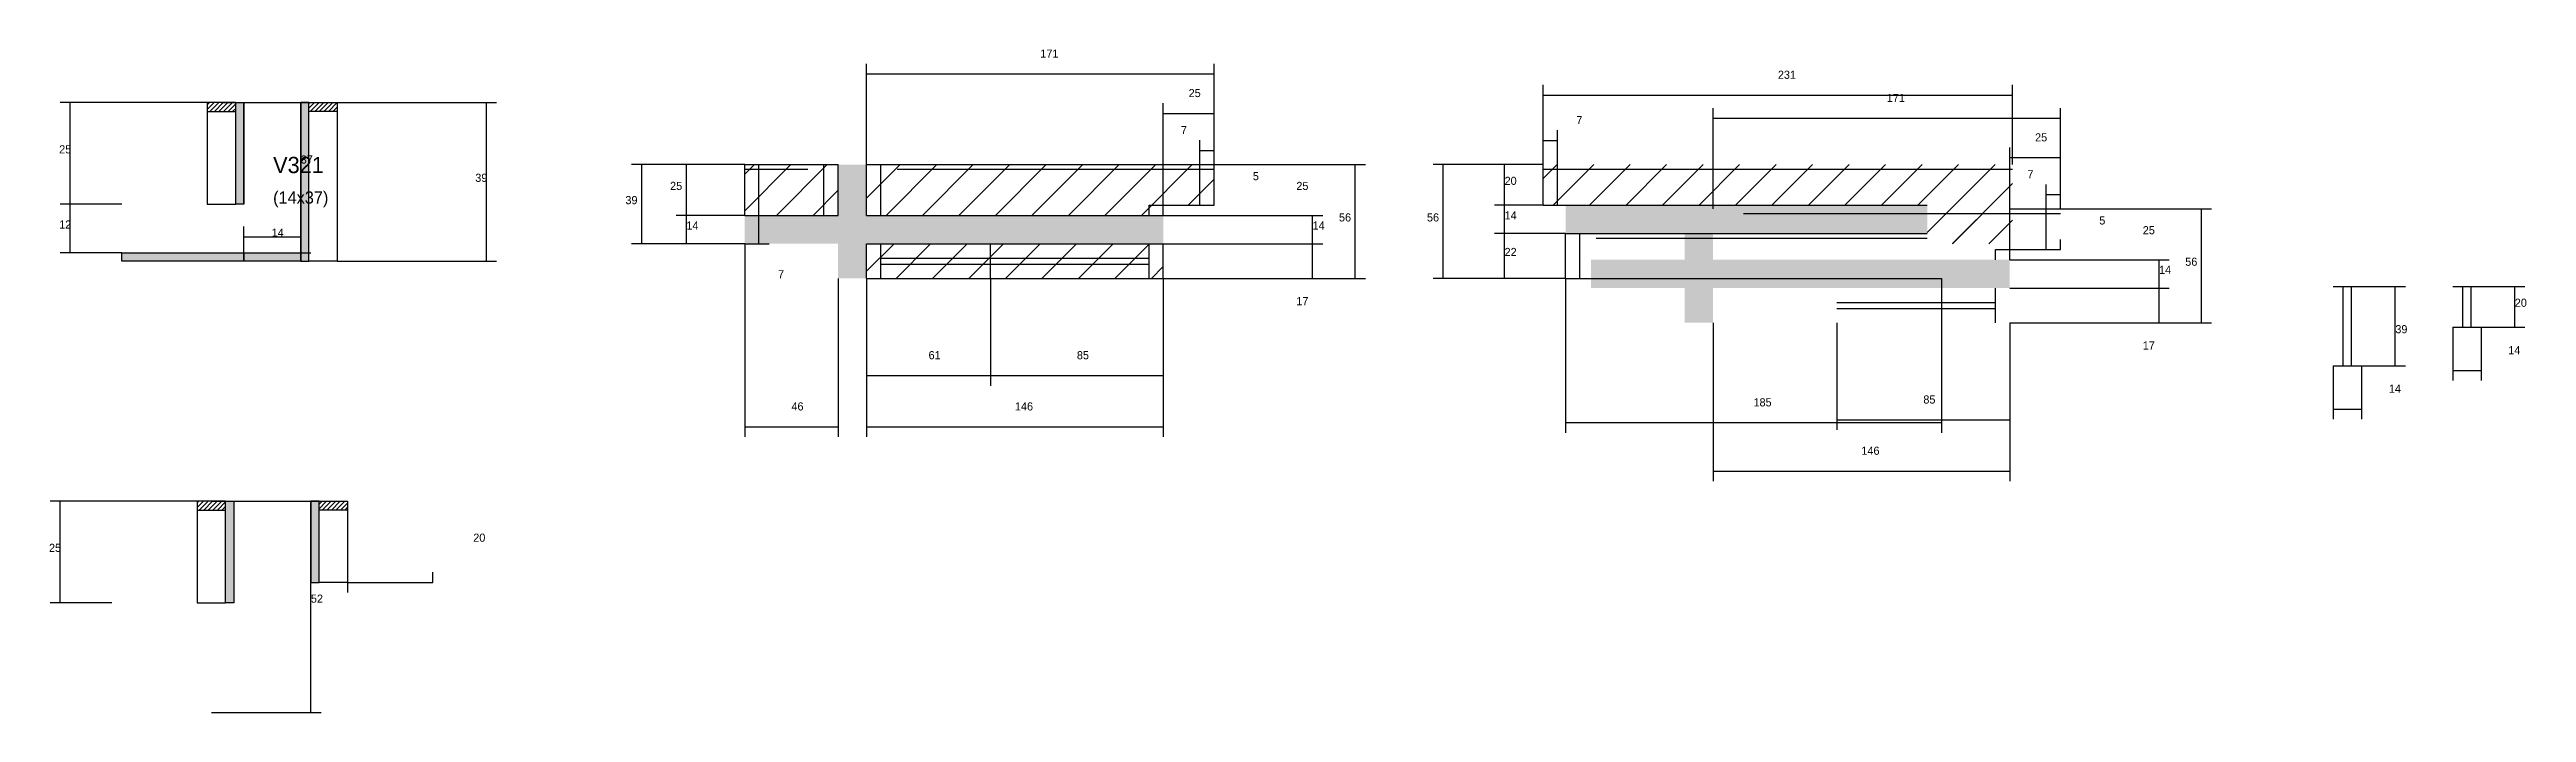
# Model space of a CAD drawing. Header units: metres. Extents: x -65046 to 21926, y -45195 to 1016.
# Drawn here: x 9490 to 10709, y -44260 to -43934 of the extents above; entities that cross this region are included whole.
import ezdxf

# ---------------------------------------------------------------- set-up
doc = ezdxf.new("R2010")
doc.units = ezdxf.units.M
for name, color, linetype in [('COTA', 241, 'Continuous'), ('Hachura', 253, 'Continuous'), ('Madeira', 126, 'Continuous'), ('Painéis', 200, 'Continuous'), ('SARR_2.2x7', 40, 'Continuous'), ('SARR_EDITAR', 141, 'Continuous'), ('Texto Seção', 7, 'Continuous')]:
    doc.layers.add(name, color=color, linetype=linetype)

msp = doc.modelspace()

# ---------------------------------------------------------------- texts
at = {"layer": 'COTA'}
for s, p in [('171', (9977.6, -43938.2)), ('231', (10340.6, -43948.6)), ('25', (10050.6, -43957.6)), ('171', (10394.2, -43960)), ('7', (10046.8, -43975.8)), ('7', (10241.4, -43970.9)), ('25', (9494.7, -43985.3)), ('25', (10467.2, -43979.4)), ('37', (9613.6, -43990.3)), ('39', (9699.5, -43999.3)), ('5', (10082.2, -43998.5)), ('7', (10463.4, -43997.6)), ('39', (9773.4, -44010.3)), ('25', (9795.4, -44003.3)), ('25', (10103.6, -44003.3)), ('20', (10206.1, -44000.8)), ('12', (9494.7, -44022.3)), ('14', (9803.4, -44022.8)), ('14', (10111.6, -44022.8)), ('56', (10124.6, -44018.8)), ('56', (10167.9, -44018.8)), ('14', (10206.1, -44017.8)), ('5', (10498.8, -44020.3)), ('14', (9599.3, -44026.3)), ('22', (10206.1, -44035.8)), ('25', (10520.2, -44025.1)), ('7', (9848.5, -44046.8)), ('14', (10528.2, -44044.6)), ('56', (10541.1, -44040.6)), ('17', (10103.6, -44060)), ('20', (10703.3, -44060.8)), ('17', (10520.2, -44081.8)), ('39', (10644.5, -44073.8)), ('14', (10700.1, -44084.1)), ('61', (9922.6, -44086.6)), ('85', (9995.6, -44086.6)), ('185', (10328.6, -44109.8)), ('85', (10412.2, -44108.4)), ('14', (10641.3, -44103.1)), ('46', (9855.1, -44111.8)), ('146', (9965.1, -44111.8)), ('146', (10381.7, -44133.6)), ('25', (9489.7, -44181.4)), ('20', (9698.5, -44176.4)), ('52', (9618.6, -44206.4))]:
    msp.add_text(s, height=4, dxfattribs=at).set_placement(p)
at = {"layer": 'Texto Seção'}
for s, height, p in [('V321', 8, (9600, -43995)), ('(14x37)', 6, (9600, -44010))]:
    msp.add_text(s, height=height, dxfattribs=at).set_placement(p)

# ---------------------------------------------------------------- hatches: boundary and pattern name
at = {"layer": 'COTA'}
h = msp.add_hatch(dxfattribs=at)
h.set_pattern_fill('AR-CONC', scale=0.03)
h.paths.add_polyline_path([(9892.1, -44015.8), (9892.1, -43990.8), (9878.1, -43990.8), (9878.1, -44015.8), (9832.1, -44015.8), (9832.1, -44029.8), (9878.1, -44029.8), (9878.1, -44046.8), (9892.1, -44046.8), (9892.1, -44029.8), (10038.1, -44029.8), (10038.1, -44015.8)])
h = msp.add_hatch(dxfattribs=at)
h.set_pattern_fill('AR-CONC', scale=0.03)
h.paths.add_polyline_path([(10414.1, -44024.8), (10414.1, -44010.8), (10236.1, -44010.8), (10236.1, -44024.8)])
h = msp.add_hatch(dxfattribs=at)
h.set_pattern_fill('AR-CONC', scale=0.03)
h.paths.add_polyline_path([(10308.7, -44037.6), (10308.7, -44012.6), (10294.7, -44012.6), (10294.7, -44037.6), (10248.7, -44037.6), (10248.7, -44051.6), (10294.7, -44051.6), (10294.7, -44068.6), (10308.7, -44068.6), (10308.7, -44051.6), (10454.7, -44051.6), (10454.7, -44037.6)])
at = {"layer": 'Hachura'}
h = msp.add_hatch(dxfattribs=at)
h.set_pattern_fill('ANSI31', scale=0.5)
h.paths.add_polyline_path([(9581.6, -43964.7), (9581.6, -43960.3), (9581.6, -43960.3), (9567.6, -43960.3), (9567.6, -43960.3), (9567.6, -43964.7), (9567.6, -43964.7), (9581.6, -43964.7)])
h = msp.add_hatch(color=8, dxfattribs=at)
h.dxf.hatch_style = 1
h.paths.add_polyline_path([(9581.6, -43960.3), (9585.6, -43960.3), (9585.6, -44010.3), (9581.6, -44010.3)])
h = msp.add_hatch(color=8, dxfattribs=at)
h.dxf.hatch_style = 1
h.paths.add_polyline_path([(9613.6, -43960.3), (9617.6, -43960.3), (9617.6, -43960.3), (9617.6, -44038.3), (9617.6, -44038.3), (9613.6, -44038.3), (9613.6, -44038.3), (9613.6, -43960.3)])
h = msp.add_hatch(dxfattribs=at)
h.set_pattern_fill('ANSI31', scale=0.5)
h.paths.add_polyline_path([(9617.6, -43964.7), (9617.6, -43960.3), (9617.6, -43960.3), (9631.6, -43960.3), (9631.6, -43960.3), (9631.6, -43964.7), (9631.6, -43964.7), (9617.6, -43964.7)])
h = msp.add_hatch(dxfattribs=at)
h.set_pattern_fill('ANSI31', scale=4)
h.paths.add_polyline_path([(9878.1, -43990.8), (9832.1, -43990.8), (9832.1, -44015.8), (9878.1, -44015.8)])
h = msp.add_hatch(dxfattribs=at)
h.set_pattern_fill('ANSI31', scale=4)
h.paths.add_polyline_path([(10038.1, -44015.8), (10038.1, -44010.8), (10063.1, -44010.8), (10063.1, -43990.8), (9892.1, -43990.8), (9892.1, -44015.8)])
h = msp.add_hatch(dxfattribs=at)
h.set_pattern_fill('ANSI31', scale=4)
h.paths.add_polyline_path([(10225.1, -43990.8), (10225.1, -44010.8), (10414.1, -44010.8), (10414.1, -44029.8), (10456.1, -44029.8), (10456.1, -43990.8)])
h = msp.add_hatch(dxfattribs=at)
h.set_pattern_fill('ANSI31', scale=4)
h.paths.add_polyline_path([(10438.4, -44029.7), (10438.4, -44010.9), (10438.4, -44010.9), (10423.4, -44010.9), (10423.4, -44010.9), (10423.4, -44029.7), (10423.4, -44029.7), (10438.4, -44029.7)])
h = msp.add_hatch(dxfattribs=at)
h.set_pattern_fill('ANSI31', scale=4)
h.paths.add_polyline_path([(9892.1, -44029.8), (9892.1, -44046.8), (9953.1, -44046.8), (9953.1, -44029.8)])
h = msp.add_hatch(dxfattribs=at)
h.set_pattern_fill('ANSI31', scale=4)
h.paths.add_polyline_path([(10038.1, -44046.8), (10038.1, -44029.8), (9953.1, -44029.8), (9953.1, -44046.8)])
h = msp.add_hatch(color=8, dxfattribs=at)
h.dxf.hatch_style = 1
h.paths.add_polyline_path([(9525.6, -44038.3), (9525.6, -44034.3), (9525.6, -44034.3), (9585.6, -44034.3), (9585.6, -44034.3), (9585.6, -44038.3), (9585.6, -44038.3), (9525.6, -44038.3)])
h = msp.add_hatch(color=8, dxfattribs=at)
h.dxf.hatch_style = 1
h.paths.add_polyline_path([(9585.6, -44038.3), (9585.6, -44034.3), (9585.6, -44034.3), (9613.6, -44034.3), (9613.6, -44034.3), (9613.6, -44038.3), (9613.6, -44038.3), (9585.6, -44038.3)])
h = msp.add_hatch(dxfattribs=at)
h.set_pattern_fill('ANSI31', scale=0.5)
h.paths.add_polyline_path([(9576.6, -44160.8), (9576.6, -44156.4), (9576.6, -44156.4), (9562.6, -44156.4), (9562.6, -44156.4), (9562.6, -44160.8), (9562.6, -44160.8), (9576.6, -44160.8)])
h = msp.add_hatch(color=8, dxfattribs=at)
h.dxf.hatch_style = 1
h.paths.add_polyline_path([(9576.6, -44156.4), (9580.6, -44156.4), (9580.6, -44206.4), (9576.6, -44206.4)])
h = msp.add_hatch(color=8, dxfattribs=at)
h.dxf.hatch_style = 1
h.paths.add_polyline_path([(9622.6, -44156.4), (9618.6, -44156.4), (9618.6, -44156.4), (9618.6, -44196.4), (9618.6, -44196.4), (9622.6, -44196.4), (9622.6, -44196.4), (9622.6, -44156.4)])
h = msp.add_hatch(dxfattribs=at)
h.set_pattern_fill('ANSI31', scale=0.5)
h.paths.add_polyline_path([(9622.6, -44160.8), (9622.6, -44156.4), (9622.6, -44156.4), (9636.6, -44156.4), (9636.6, -44156.4), (9636.6, -44160.8), (9636.6, -44160.8), (9622.6, -44160.8)])

# ---------------------------------------------------------------- linework, layer by layer
at = {"layer": 'COTA'}
for p, q in [((9892.1, -43990.8), (9892.1, -43941.2)), ((9892.1, -43946.2), (10063.1, -43946.2)), ((10063.1, -43990.8), (10063.1, -43941.2)), ((10225.1, -43990.8), (10225.1, -43951.6)), ((10225.1, -43956.6), (10456.1, -43956.6)), ((10456.1, -43990.8), (10456.1, -43951.6)), ((9567.6, -43960.3), (9495.2, -43960.3)), ((9500.2, -44010.3), (9500.2, -43960.3)), ((9574.6, -43960.3), (9618.6, -43960.3)), ((9613.6, -44034.3), (9613.6, -43960.3)), ((9631.6, -43960.3), (9710, -43960.3)), ((9705, -44038.3), (9705, -43960.3)), ((10038.1, -44010.8), (10038.1, -43960.6)), ((10038.1, -43965.6), (10063.1, -43965.6)), ((10063.1, -43990.8), (10063.1, -43960.6)), ((10308.7, -44012.6), (10308.7, -43963)), ((10308.7, -43968), (10479.7, -43968)), ((10479.7, -44012.6), (10479.7, -43963)), ((10056.1, -43990.8), (10056.1, -43978.8)), ((10056.1, -43983.8), (10063.1, -43983.8)), ((10063.1, -43990.8), (10063.1, -43978.8)), ((10225.1, -43990.8), (10225.1, -43973.9)), ((10225.1, -43978.9), (10232.1, -43978.9)), ((10232.1, -43990.8), (10232.1, -43973.9)), ((10454.7, -44032.6), (10454.7, -43982.4)), ((10479.7, -44012.6), (10479.7, -43982.4)), ((9832.1, -43990.8), (9776.4, -43990.8)), ((9781.4, -44029.8), (9781.4, -43990.8)), ((9832.1, -43990.8), (9798.4, -43990.8)), ((9803.4, -44015.8), (9803.4, -43990.8)), ((10038.1, -44015.8), (10038.1, -43985.8)), ((10038.1, -43990.8), (10063.1, -43990.8)), ((10063.1, -43990.8), (10063.1, -43985.8)), ((10063.1, -43990.8), (10137.6, -43990.8)), ((10132.6, -44046.8), (10132.6, -43990.8)), ((10225.1, -43990.8), (10170.9, -43990.8)), ((10175.9, -44046.8), (10175.9, -43990.8)), ((10225.1, -43990.8), (10201.1, -43990.8)), ((10206.1, -44010.8), (10206.1, -43990.8)), ((10454.7, -43987.4), (10479.7, -43987.4)), ((10038.1, -44015.8), (10038.1, -44005.8)), ((10063.1, -44010.8), (10063.1, -44005.8)), ((10454.7, -44037.6), (10454.7, -44007.6)), ((10472.7, -44012.6), (10472.7, -44000.6)), ((10472.7, -44005.6), (10479.7, -44005.6)), ((10479.7, -44012.6), (10479.7, -44000.6)), ((10479.7, -44012.6), (10479.7, -44007.6)), ((9525.6, -44010.3), (9495.2, -44010.3)), ((9525.6, -44010.3), (9495.2, -44010.3)), ((9500.2, -44034.3), (9500.2, -44010.3)), ((9832.1, -44015.8), (9798.4, -44015.8)), ((9832.1, -44015.8), (9798.4, -44015.8)), ((9803.4, -44029.8), (9803.4, -44015.8)), ((9839.1, -44029.8), (9839.1, -44015.8)), ((9839.1, -44015.8), (9844.1, -44015.8)), ((10038.1, -44010.8), (10063.1, -44010.8)), ((10038.1, -44015.8), (10116.6, -44015.8)), ((10111.6, -44029.8), (10111.6, -44015.8)), ((10225.1, -44010.8), (10201.1, -44010.8)), ((10225.1, -44010.8), (10201.1, -44010.8)), ((10206.1, -44024.8), (10206.1, -44010.8)), ((10454.7, -44012.6), (10479.7, -44012.6)), ((10479.7, -44012.6), (10554.1, -44012.6)), ((10549.1, -44068.6), (10549.1, -44012.6)), ((9585.6, -44034.3), (9585.6, -44021.3)), ((9585.6, -44026.3), (9613.6, -44026.3)), ((9613.6, -44034.3), (9613.6, -44021.3)), ((9832.1, -44029.8), (9776.4, -44029.8)), ((9832.1, -44029.8), (9798.4, -44029.8)), ((9832.1, -44029.8), (9832.1, -44124.8)), ((9832.1, -44029.8), (9844.1, -44029.8)), ((10038.1, -44029.8), (10116.6, -44029.8)), ((10038.1, -44029.8), (10116.6, -44029.8)), ((10111.6, -44046.8), (10111.6, -44029.8)), ((10236.1, -44024.8), (10201.1, -44024.8)), ((10236.1, -44024.8), (10201.1, -44024.8)), ((10206.1, -44046.8), (10206.1, -44024.8)), ((10454.7, -44037.6), (10454.7, -44027.6)), ((10454.7, -44032.6), (10479.7, -44032.6)), ((10479.7, -44032.6), (10479.7, -44027.6)), ((9525.6, -44034.3), (9495.2, -44034.3)), ((9574.6, -44034.3), (9618.6, -44034.3)), ((9631.6, -44038.3), (9710, -44038.3)), ((10454.7, -44037.6), (10533.2, -44037.6)), ((10528.2, -44051.6), (10528.2, -44037.6)), ((9878.1, -44046.8), (9878.1, -44124.8)), ((9892.1, -44046.8), (9892.1, -44099.6)), ((9892.1, -44046.8), (9892.1, -44124.8)), ((9953.1, -44046.8), (9953.1, -44099.6)), ((9953.1, -44046.8), (9953.1, -44099.6)), ((10038.1, -44046.8), (10038.1, -44099.6)), ((10038.1, -44046.8), (10038.1, -44124.8)), ((10038.1, -44046.8), (10116.6, -44046.8)), ((10038.1, -44046.8), (10137.6, -44046.8)), ((10236.1, -44046.8), (10170.9, -44046.8)), ((10236.1, -44046.8), (10201.1, -44046.8)), ((10236.1, -44046.8), (10236.1, -44122.8)), ((10421.1, -44046.8), (10421.1, -44122.8)), ((10454.7, -44051.6), (10533.2, -44051.6)), ((10454.7, -44051.6), (10533.2, -44051.6)), ((10528.2, -44068.6), (10528.2, -44051.6)), ((10627.9, -44050.8), (10649.5, -44050.8)), ((10644.5, -44089.8), (10644.5, -44050.8)), ((10686.8, -44050.8), (10708.3, -44050.8)), ((10703.3, -44070.8), (10703.3, -44050.8)), ((10308.7, -44068.6), (10308.7, -44146.6)), ((10369.7, -44068.6), (10369.7, -44121.4)), ((10454.7, -44068.6), (10454.7, -44121.4)), ((10454.7, -44068.6), (10454.7, -44146.6)), ((10454.7, -44068.6), (10533.2, -44068.6)), ((10454.7, -44068.6), (10554.1, -44068.6)), ((10672.8, -44070.8), (10672.8, -44097.1)), ((10686.8, -44070.8), (10708.3, -44070.8)), ((10686.8, -44070.8), (10686.8, -44097.1)), ((10613.9, -44089.8), (10613.9, -44116.1)), ((10627.9, -44089.8), (10649.5, -44089.8)), ((10627.9, -44089.8), (10627.9, -44116.1)), ((10672.8, -44092.1), (10686.8, -44092.1)), ((9892.1, -44094.6), (9953.1, -44094.6)), ((9953.1, -44094.6), (10038.1, -44094.6)), ((10236.1, -44117.8), (10421.1, -44117.8)), ((10369.7, -44116.4), (10454.7, -44116.4)), ((10613.9, -44111.1), (10627.9, -44111.1)), ((9832.1, -44119.8), (9878.1, -44119.8)), ((9892.1, -44119.8), (10038.1, -44119.8)), ((10308.7, -44141.6), (10454.7, -44141.6)), ((9562.6, -44156.4), (9490.2, -44156.4)), ((9495.2, -44206.4), (9495.2, -44156.4)), ((9569.6, -44156.4), (9623.6, -44156.4)), ((9618.6, -44260.4), (9618.6, -44156.4)), ((9636.6, -44156.4), (9636.6, -44201.4)), ((9636.6, -44196.4), (9678.6, -44196.4)), ((9678.6, -44196.4), (9678.6, -44191.4)), ((9520.6, -44206.4), (9490.2, -44206.4)), ((9569.6, -44260.4), (9623.6, -44260.4))]:
    msp.add_line(p, q, dxfattribs=at)
at = {"layer": 'Madeira'}
for points in [[(9581.6, -43964.7), (9581.6, -43960.3), (9567.6, -43960.3), (9567.6, -43964.7)], [(9581.6, -43960.3), (9567.6, -43960.3), (9567.6, -44010.3), (9581.6, -44010.3)], [(9617.6, -43964.7), (9617.6, -43960.3), (9631.6, -43960.3), (9631.6, -43964.7)], [(9617.6, -43960.3), (9631.6, -43960.3), (9631.6, -44038.3), (9617.6, -44038.3)], [(9576.6, -44160.8), (9576.6, -44156.4), (9562.6, -44156.4), (9562.6, -44160.8)], [(9576.6, -44156.4), (9562.6, -44156.4), (9562.6, -44206.4), (9576.6, -44206.4)], [(9622.6, -44160.8), (9622.6, -44156.4), (9636.6, -44156.4), (9636.6, -44160.8)], [(9622.6, -44156.4), (9636.6, -44156.4), (9636.6, -44196.4), (9622.6, -44196.4)]]:
    msp.add_lwpolyline(points, close=True, dxfattribs=at)
at = {"layer": 'Painéis'}
for p, q in [((9585.6, -44010.3), (9585.6, -43960.3)), ((9613.6, -44038.3), (9613.6, -43960.3)), ((9832.1, -43990.8), (9878.1, -43990.8)), ((9832.1, -44015.8), (9832.1, -43990.8)), ((9878.1, -44015.8), (9878.1, -43990.8)), ((9892.1, -43990.8), (10063.1, -43990.8)), ((9892.1, -44015.8), (9892.1, -43990.8)), ((10063.1, -44010.8), (10063.1, -43990.8)), ((10225.1, -44010.8), (10225.1, -43990.8)), ((9832.1, -44015.8), (9878.1, -44015.8)), ((9892.1, -44015.8), (10038.1, -44015.8)), ((10038.1, -44010.8), (10063.1, -44010.8)), ((10038.1, -44015.8), (10038.1, -44010.8)), ((10225.1, -44010.8), (10414.1, -44010.8)), ((9892.1, -44029.8), (10038.1, -44029.8)), ((9892.1, -44046.8), (9892.1, -44029.8)), ((9953.1, -44046.8), (9953.1, -44029.8)), ((10038.1, -44046.8), (10038.1, -44029.8)), ((10236.1, -44024.8), (10414.1, -44024.8)), ((10236.1, -44046.8), (10236.1, -44024.8)), ((10454.7, -44032.6), (10479.7, -44032.6)), ((9525.6, -44034.3), (9585.6, -44034.3)), ((9525.6, -44038.3), (9525.6, -44034.3)), ((9585.6, -44034.3), (9613.6, -44034.3)), ((9585.6, -44038.3), (9585.6, -44034.3)), ((9613.6, -44038.3), (9613.6, -44034.3)), ((9892.1, -44046.8), (10038.1, -44046.8)), ((10236.1, -44046.8), (10421.1, -44046.8)), ((10613.9, -44050.8), (10627.9, -44050.8)), ((10672.8, -44050.8), (10686.8, -44050.8)), ((10672.8, -44070.8), (10686.8, -44070.8)), ((10613.9, -44089.8), (10627.9, -44089.8))]:
    msp.add_line(p, q, dxfattribs=at)
for points in [[(9581.6, -43960.3), (9585.6, -43960.3), (9585.6, -44010.3), (9581.6, -44010.3)], [(9617.6, -43960.3), (9613.6, -43960.3), (9613.6, -44038.3), (9617.6, -44038.3)], [(9525.6, -44038.3), (9525.6, -44034.3), (9585.6, -44034.3), (9585.6, -44038.3)], [(9585.6, -44038.3), (9585.6, -44034.3), (9613.6, -44034.3), (9613.6, -44038.3)], [(9576.6, -44156.4), (9580.6, -44156.4), (9580.6, -44206.4), (9576.6, -44206.4)], [(9622.6, -44156.4), (9618.6, -44156.4), (9618.6, -44196.4), (9622.6, -44196.4)]]:
    msp.add_lwpolyline(points, close=True, dxfattribs=at)
at = {"layer": 'SARR_2.2x7'}
for p, q in [((9832.1, -43993), (9863.1, -43993)), ((9839.1, -44015.8), (9839.1, -43990.8)), ((9871.1, -44015.8), (9871.1, -43990.8)), ((9899.1, -44015.8), (9899.1, -43990.8)), ((9907.1, -43993), (10063.1, -43993)), ((10056.1, -44010.8), (10056.1, -43990.8)), ((10225.1, -43993), (10456.1, -43993)), ((10232.1, -44010.8), (10232.1, -43990.8)), ((10031.1, -44015.8), (10031.1, -44010.8)), ((10031.1, -44010.8), (10038.1, -44010.8)), ((10323.7, -44014.8), (10479.7, -44014.8)), ((10472.7, -44032.6), (10472.7, -44012.6)), ((9899.1, -44046.8), (9899.1, -44029.8)), ((10031.1, -44046.8), (10031.1, -44029.8)), ((10243.1, -44046.8), (10243.1, -44024.8)), ((10251.1, -44027), (10414.1, -44027)), ((10447.7, -44037.6), (10447.7, -44032.6)), ((10447.7, -44032.6), (10454.7, -44032.6)), ((9899.1, -44036.8), (9953.1, -44036.8)), ((9899.1, -44039.8), (9953.1, -44039.8)), ((9953.1, -44036.8), (10031.1, -44036.8)), ((9953.1, -44039.8), (10031.1, -44039.8)), ((10447.7, -44068.6), (10447.7, -44051.6)), ((10369.7, -44058.6), (10447.7, -44058.6)), ((10369.7, -44061.6), (10447.7, -44061.6))]:
    msp.add_line(p, q, dxfattribs=at)
at = {"layer": 'SARR_EDITAR'}
for p, q in [((10618.9, -44089.8), (10618.9, -44050.8)), ((10622.9, -44089.8), (10622.9, -44050.8)), ((10677.8, -44070.8), (10677.8, -44050.8)), ((10681.8, -44070.8), (10681.8, -44050.8))]:
    msp.add_line(p, q, dxfattribs=at)

msp.set_redraw_order([(e.dxf.handle, doc.entitydb.next_handle()) for e in msp.query("TEXT MTEXT ATTDEF DIMENSION ARC_DIMENSION")])  # texts and dimensions are drawn at this point

doc.saveas('drawing.dxf')
